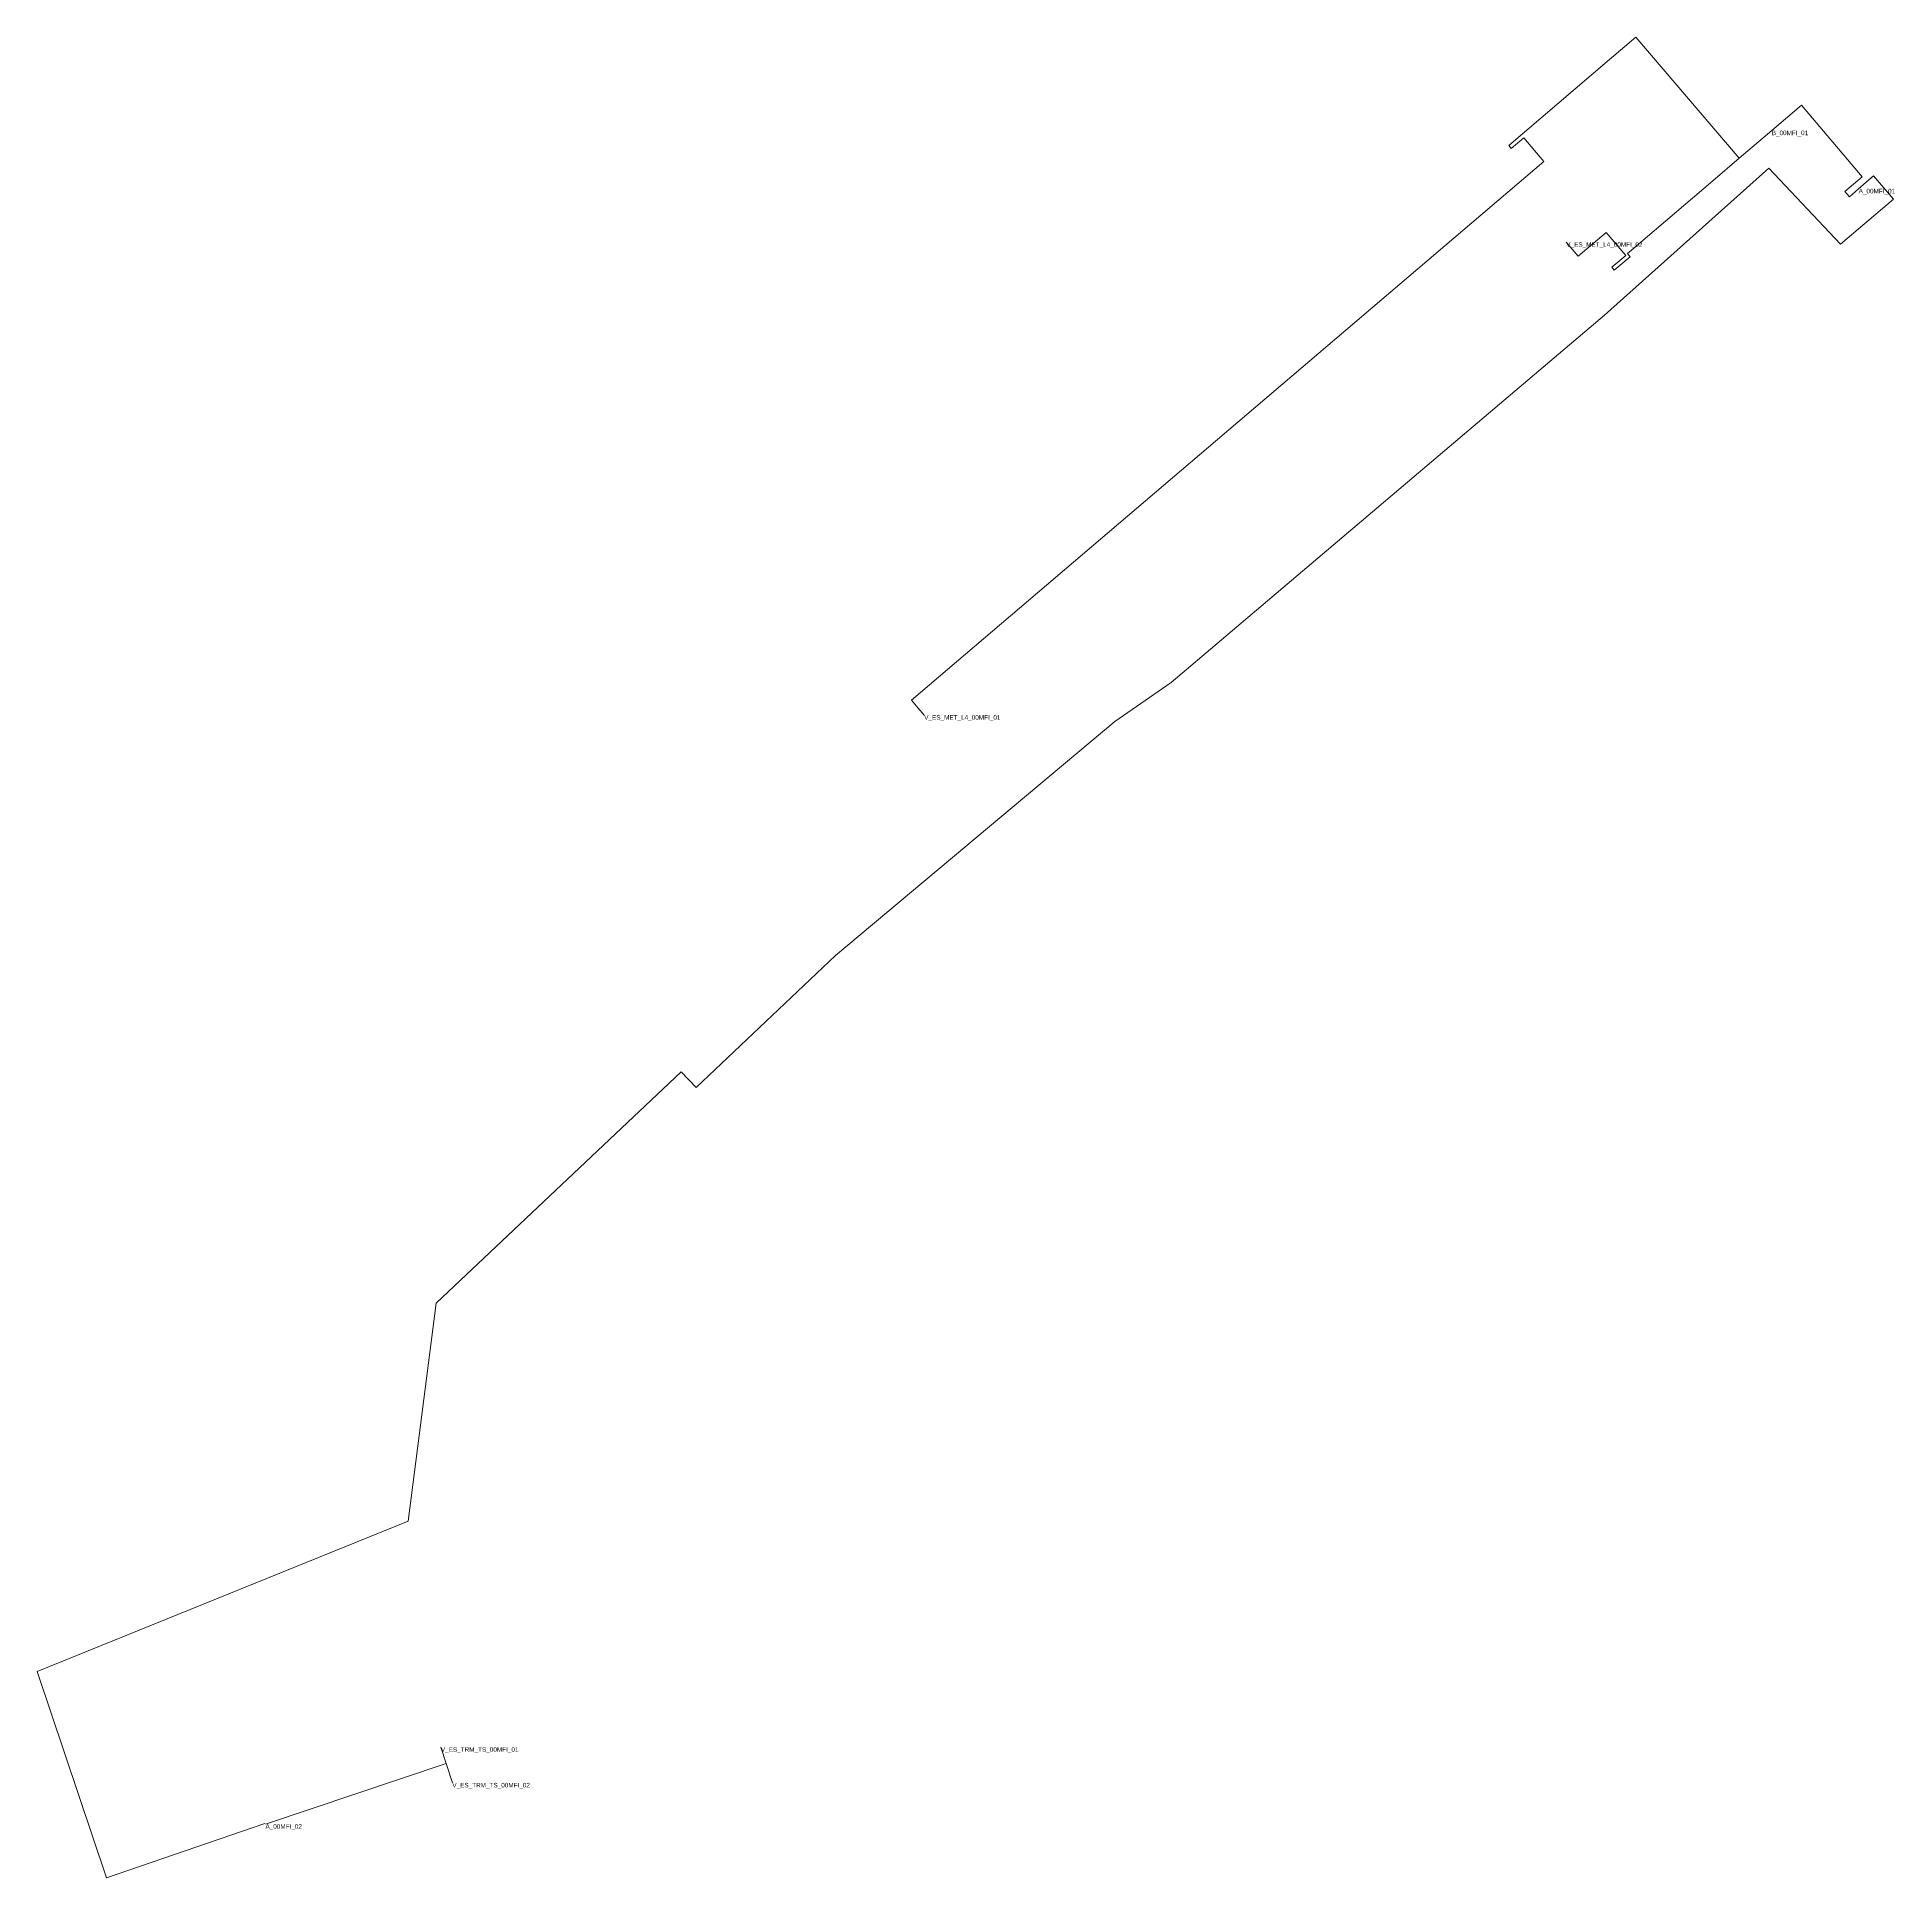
# Model space of a CAD drawing. Header units: metres. Extents: x 434400 to 434604, y 4584612 to 4584814.
import ezdxf
from ezdxf.enums import TextEntityAlignment as Align

# ---------------------------------------------------------------- set-up
doc = ezdxf.new("R2010")
doc.units = ezdxf.units.M
doc.header["$MEASUREMENT"] = 0
for name, color, linetype, lineweight, true_color in [('01_A_AccesTren_t', 40, 'Continuous', 0, 0xffd600), ('01_C_AccesExt_t', 251, 'Continuous', 0, 0x646464), ('01_C_CarrerHoritzontal_l', 251, 'Continuous', 0, 0x646464), ('01_I_Ascensor_l', 251, 'Continuous', 0, 0x646464), ('01_I_BarreraTarifaria_t', 251, 'Continuous', 0, 0x646464), ('01_I_Horitzontal_l', 251, 'Continuous', 0, 0x646464), ('01_I_Rampa_l', 251, 'Continuous', 0, 0x646464), ('01_I_RampaD_l', 251, 'Continuous', 0, 0x646464)]:
    doc.layers.add(name, color=color, linetype=linetype, lineweight=lineweight, true_color=true_color)
doc.styles.add('Style-Arial', font='arial.ttf')

msp = doc.modelspace()

# ---------------------------------------------------------------- linework, layer by layer
at = {"layer": '01_C_CarrerHoritzontal_l', "extrusion": (-0.1072866083824948, 0.1351912973764986, 0.9849938562120275), "elevation": 573198.035877, "flags": 128}
msp.add_lwpolyline([(-3190471.09287, -3271327.412665), (-3190473.254557, -3271327.487533), (-3190473.375295, -3271324.105233), (-3190465.753793, -3271323.841271), (-3190464.797312, -3271335.422434), (-3190440.644842, -3271333.956509), (-3190378.44287, -3271331.909781), (-3190370.968995, -3271332.403732), (-3190331.03734, -3271331.30701), (-3190310.068843, -3271329.466803), (-3190309.854543, -3271331.835938), (-3190273.060053, -3271328.606833), (-3190255.801542, -3271311.571426), (-3190213.708075, -3271324.105233), (-3190205.591646, -3271301.339227), (-3190222.905669, -3271295.13218)], dxfattribs=at)
at = {"layer": '01_I_Ascensor_l'}
for p, q in [((434561.71682, 4584802.175146, -10), (434561.978528, 4584801.864744, -20)), ((434599.038262, 4584796.566531), (434598.550644, 4584797.138489, -10)), ((434573.011848, 4584788.825519, -20), (434573.273637, 4584788.518662, -10))]:
    msp.add_line(p, q, dxfattribs=at)
at = {"layer": '01_I_Horitzontal_l'}
for p, q in [((434590.530398, 4584803.811829, -10), (434586.971794, 4584800.780927, -10)), ((434563.225529, 4584803.460056, -10), (434561.71682, 4584802.175146, -10)), ((434586.971794, 4584800.780927, -10), (434584.081421, 4584798.319165, -10)), ((434600.056096, 4584797.434277), (434599.038262, 4584796.566531)), ((434445.278538, 4584624.809991, 5.22781), (434444.701516, 4584626.606322, -0.02228)), ((434425.475709, 4584618.169288, 5.000442), (434445.278538, 4584624.809991, 5.22781)), ((434445.278538, 4584624.809991, 5.22781), (434445.956653, 4584622.698944))]:
    msp.add_line(p, q, dxfattribs=at)
at = {"layer": '01_I_Horitzontal_l', "flags": 128}
for points, elevation in [([(434586.971794, 4584800.780927), (434575.648465, 4584814.057321), (434572.760257, 4584811.593991)], -10), ([(434598.550644, 4584797.138489), (434600.452357, 4584798.758199), (434593.786274, 4584806.584895), (434590.530398, 4584803.811829)], -10), ([(434561.978528, 4584801.864744), (434563.363986, 4584803.032858), (434565.547466, 4584800.44311), (434496.272487, 4584741.367515), (434497.015566, 4584740.496144)], -20), ([(434573.011848, 4584788.825519), (434574.527494, 4584790.120017), (434572.379484, 4584792.634986), (434569.337875, 4584790.037177), (434568.669115, 4584790.820988)], -20), ([(434574.962546, 4584790.539581), (434574.713644, 4584790.327235), (434575.000053, 4584789.991519), (434573.273637, 4584788.518662)], -10)]:
    msp.add_lwpolyline(points, dxfattribs=dict(at, elevation=elevation))
at = {"layer": '01_I_Rampa_l'}
for p, q in [((434572.760257, 4584811.593991, -10), (434563.225529, 4584803.460056, -10)), ((434584.081421, 4584798.319165, -10), (434574.962546, 4584790.539581, -10))]:
    msp.add_line(p, q, dxfattribs=at)
at = {"layer": '01_I_RampaD_l'}
for p, q in [((434568.669115, 4584790.820988, -20), (434568.020048, 4584791.581719, -20)), ((434497.015566, 4584740.496144, -20), (434497.664437, 4584739.735245, -20))]:
    msp.add_line(p, q, dxfattribs=at)

# ---------------------------------------------------------------- texts
at = {"layer": '01_A_AccesTren_t', "style": 'Style-Arial'}
for s, p in [('V_ES_MET_L4_00MFI_02', (434568.020048, 4584791.581719, -20)), ('V_ES_MET_L4_00MFI_01', (434497.664437, 4584739.735245, -20)), ('V_ES_TRM_TS_00MFI_01', (434444.701516, 4584626.606322, -0.02228)), ('V_ES_TRM_TS_00MFI_02', (434445.956653, 4584622.698944))]:
    msp.add_text(s, height=0.5, dxfattribs=at).set_placement(p, align=Align.TOP_LEFT)
at = {"layer": '01_C_AccesExt_t', "style": 'Style-Arial'}
for s, p in [('A_00MFI_01', (434600.056096, 4584797.434277)), ('A_00MFI_02', (434425.475709, 4584618.169288, 5.000442))]:
    msp.add_text(s, height=0.5, dxfattribs=at).set_placement(p, align=Align.TOP_LEFT)
at = {"layer": '01_I_BarreraTarifaria_t', "style": 'Style-Arial'}
msp.add_text('B_00MFI_01', height=0.5, dxfattribs=at).set_placement((434590.530398, 4584803.811829, -10), align=Align.TOP_LEFT)

doc.saveas('drawing.dxf')
